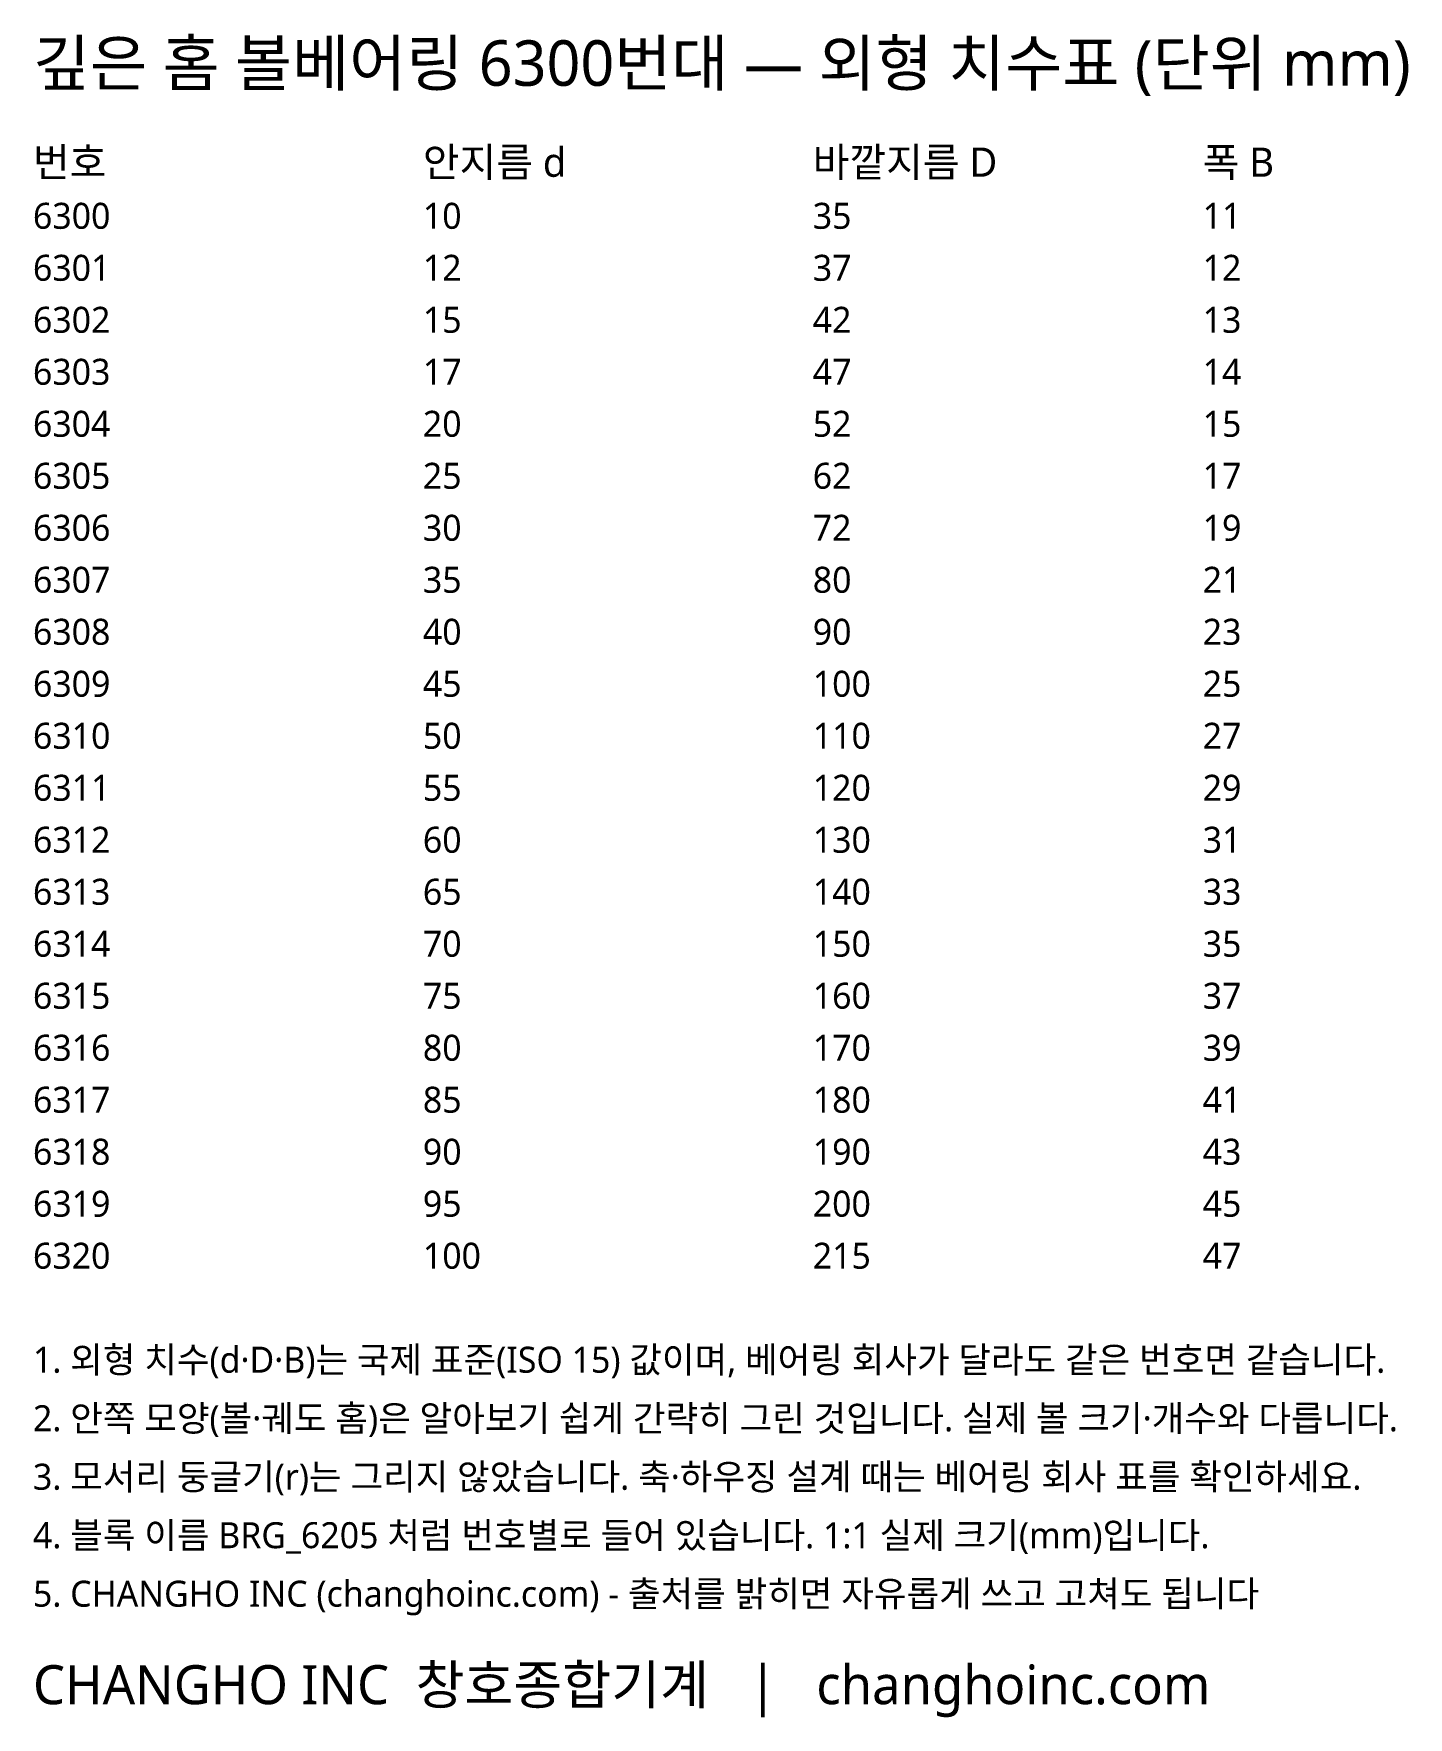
# Model space of a CAD drawing. Header units: millimetres. Extents: x -4 to 1724, y -1412 to 2.
# Drawn here: x 0.1 to 211.6, y -1412.2 to -1153.1 of the extents above; entities that cross this region are included whole.
import ezdxf

# ---------------------------------------------------------------- set-up
doc = ezdxf.new("R2010")
doc.units = ezdxf.units.MM
doc.layers.add('문자', color=7, linetype='CONTINUOUS')
doc.styles.add('CH_KOR', font='malgun.ttf')

msp = doc.modelspace()

# ---------------------------------------------------------------- texts
at = {"layer": '문자', "style": 'CH_KOR'}
for s, height, p in [('깊은 홈 볼베어링 6300번대 — 외형 치수표 (단위 mm)', 7, (0, -1161.17)), ('번호', 4.5, (0, -1175.17)), ('안지름 d', 4.5, (60, -1175.17)), ('바깥지름 D', 4.5, (120, -1175.17)), ('폭 B', 4.5, (180, -1175.17)), ('6300', 4, (0, -1183.17)), ('10', 4, (60, -1183.17)), ('35', 4, (120, -1183.17)), ('11', 4, (180, -1183.17)), ('6301', 4, (0, -1191.17)), ('12', 4, (60, -1191.17)), ('37', 4, (120, -1191.17)), ('12', 4, (180, -1191.17)), ('6302', 4, (0, -1199.17)), ('15', 4, (60, -1199.17)), ('42', 4, (120, -1199.17)), ('13', 4, (180, -1199.17)), ('6303', 4, (0, -1207.17)), ('17', 4, (60, -1207.17)), ('47', 4, (120, -1207.17)), ('14', 4, (180, -1207.17)), ('6304', 4, (0, -1215.17)), ('20', 4, (60, -1215.17)), ('52', 4, (120, -1215.17)), ('15', 4, (180, -1215.17)), ('6305', 4, (0, -1223.17)), ('25', 4, (60, -1223.17)), ('62', 4, (120, -1223.17)), ('17', 4, (180, -1223.17)), ('6306', 4, (0, -1231.17)), ('30', 4, (60, -1231.17)), ('72', 4, (120, -1231.17)), ('19', 4, (180, -1231.17)), ('6307', 4, (0, -1239.17)), ('35', 4, (60, -1239.17)), ('80', 4, (120, -1239.17)), ('21', 4, (180, -1239.17)), ('6308', 4, (0, -1247.17)), ('40', 4, (60, -1247.17)), ('90', 4, (120, -1247.17)), ('23', 4, (180, -1247.17)), ('6309', 4, (0, -1255.17)), ('45', 4, (60, -1255.17)), ('100', 4, (120, -1255.17)), ('25', 4, (180, -1255.17)), ('6310', 4, (0, -1263.17)), ('50', 4, (60, -1263.17)), ('110', 4, (120, -1263.17)), ('27', 4, (180, -1263.17)), ('6311', 4, (0, -1271.17)), ('55', 4, (60, -1271.17)), ('120', 4, (120, -1271.17)), ('29', 4, (180, -1271.17)), ('6312', 4, (0, -1279.17)), ('60', 4, (60, -1279.17)), ('130', 4, (120, -1279.17)), ('31', 4, (180, -1279.17)), ('6313', 4, (0, -1287.17)), ('65', 4, (60, -1287.17)), ('140', 4, (120, -1287.17)), ('33', 4, (180, -1287.17)), ('6314', 4, (0, -1295.17)), ('70', 4, (60, -1295.17)), ('150', 4, (120, -1295.17)), ('35', 4, (180, -1295.17)), ('6315', 4, (0, -1303.17)), ('75', 4, (60, -1303.17)), ('160', 4, (120, -1303.17)), ('37', 4, (180, -1303.17)), ('6316', 4, (0, -1311.17)), ('80', 4, (60, -1311.17)), ('170', 4, (120, -1311.17)), ('39', 4, (180, -1311.17)), ('6317', 4, (0, -1319.17)), ('85', 4, (60, -1319.17)), ('180', 4, (120, -1319.17)), ('41', 4, (180, -1319.17)), ('6318', 4, (0, -1327.17)), ('90', 4, (60, -1327.17)), ('190', 4, (120, -1327.17)), ('43', 4, (180, -1327.17)), ('6319', 4, (0, -1335.17)), ('95', 4, (60, -1335.17)), ('200', 4, (120, -1335.17)), ('45', 4, (180, -1335.17)), ('6320', 4, (0, -1343.17)), ('100', 4, (60, -1343.17)), ('215', 4, (120, -1343.17)), ('47', 4, (180, -1343.17)), ('1. 외형 치수(d·D·B)는 국제 표준(ISO 15) 값이며, 베어링 회사가 달라도 같은 번호면 같습니다.', 4, (0, -1359.17)), ('2. 안쪽 모양(볼·궤도 홈)은 알아보기 쉽게 간략히 그린 것입니다. 실제 볼 크기·개수와 다릅니다.', 4, (0, -1368.17)), ('3. 모서리 둥글기(r)는 그리지 않았습니다. 축·하우징 설계 때는 베어링 회사 표를 확인하세요.', 4, (0, -1377.17)), ('4. 블록 이름 BRG_6205 처럼 번호별로 들어 있습니다. 1:1 실제 크기(mm)입니다.', 4, (0, -1386.17)), ('5. CHANGHO INC (changhoinc.com) - 출처를 밝히면 자유롭게 쓰고 고쳐도 됩니다', 4, (0, -1395.17)), ('CHANGHO INC  창호종합기계   |   changhoinc.com', 6, (0, -1410.17))]:
    msp.add_text(s, height=height, dxfattribs=at).set_placement(p)

doc.saveas('drawing.dxf')
